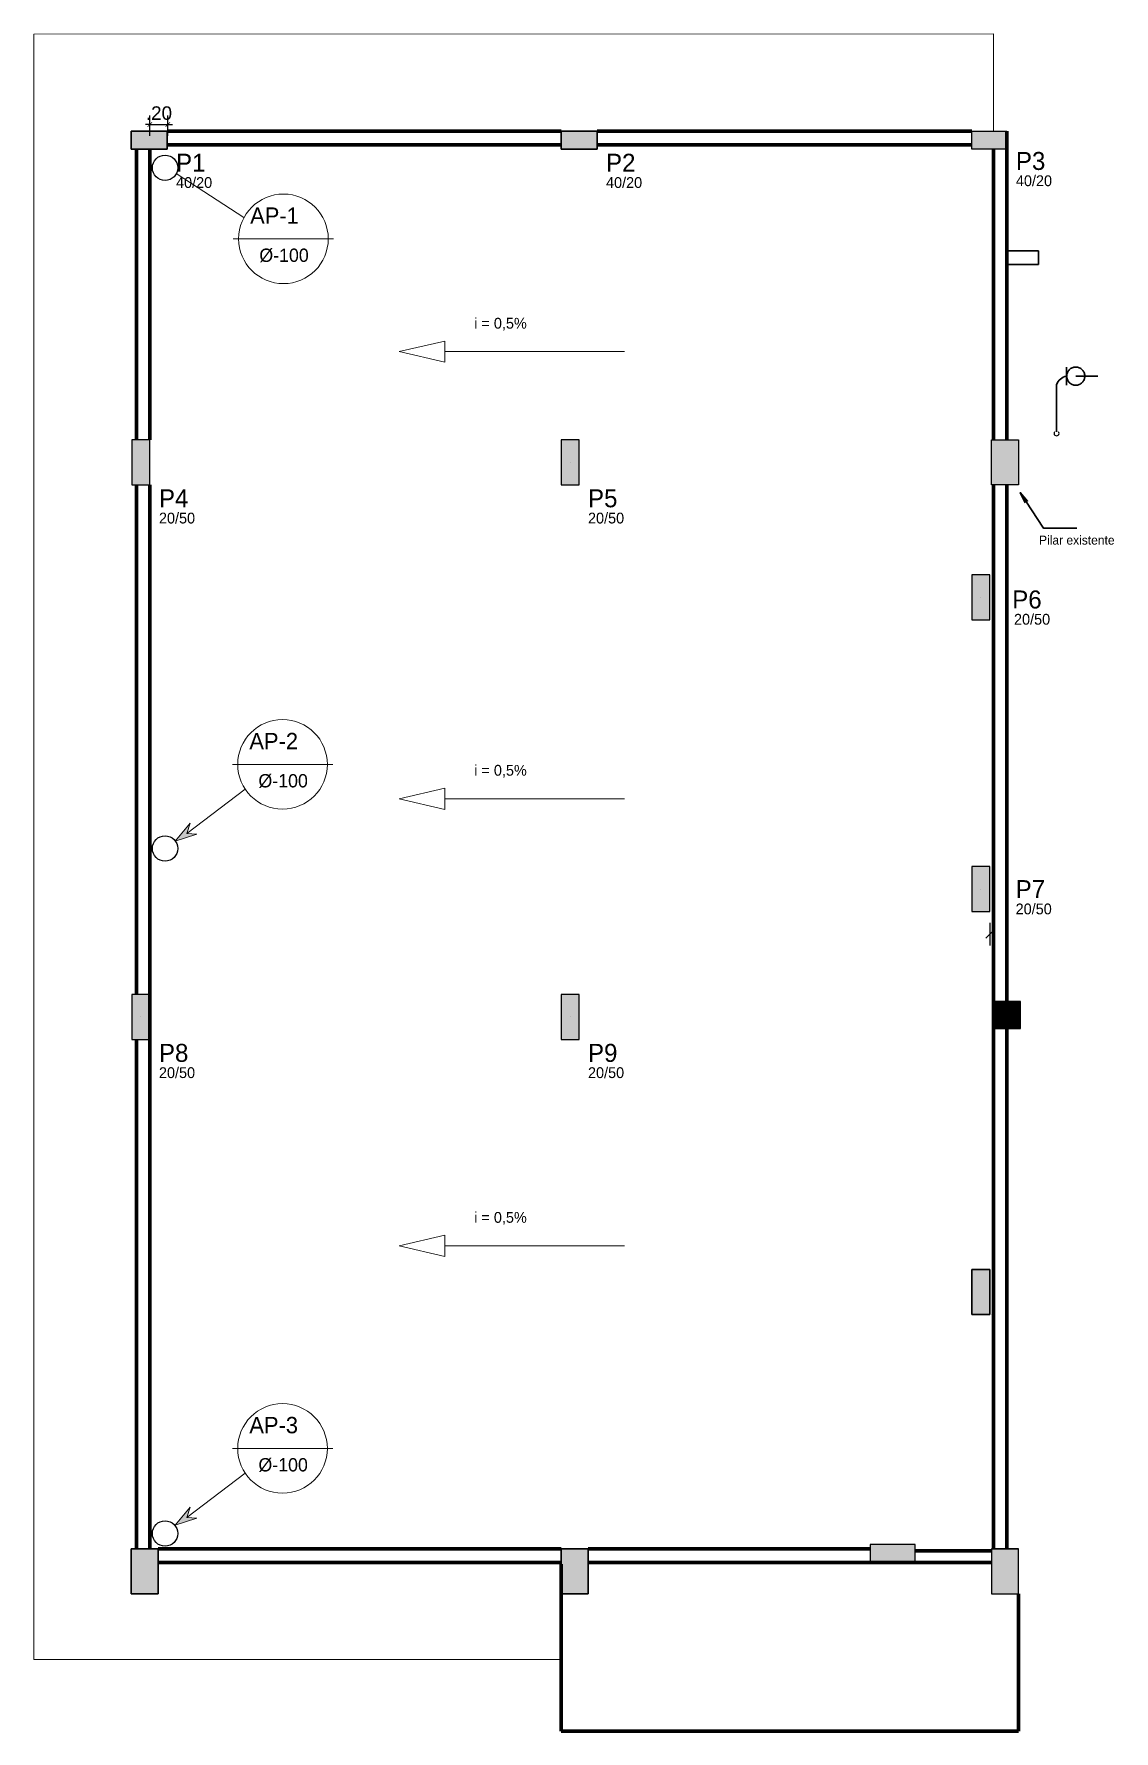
# Model space of a CAD drawing. Header units: metres. Extents: x -15851 to -15710, y 6781 to 6850.
# Drawn here: x -15851.28 to -15839.27, y 6784.51 to 6803.37 of the extents above; entities that cross this region are included whole.
import ezdxf

# ---------------------------------------------------------------- set-up
doc = ezdxf.new("R2010")
doc.units = ezdxf.units.M
doc.linetypes.add('ESTILO_TQS_0001', pattern=[1, 0.7, -0.3])
for name, color, linetype in [('1', 1, 'Continuous'), ('3', 3, 'Continuous'), ('Aguas Pluviais', 160, 'Continuous'), ('pilares', 253, 'Continuous')]:
    doc.layers.add(name, color=color, linetype=linetype)
for name, color, linetype, lineweight in [('1_AGUASPLUV', 150, 'Continuous', 20), ('1_TEXTO_2', 250, 'Continuous', 5), ('cota', 18, 'Continuous', 9), ('linha', 1, 'Continuous', 9), ('Linha 3', 3, 'Continuous', 30), ('linha2', 2, 'Continuous', 20), ('parede', 8, 'Continuous', 80)]:
    doc.layers.add(name, color=color, linetype=linetype, lineweight=lineweight)
doc.styles.add('arial', font='arial.ttf')
doc.dimstyles.new('1-50', dxfattribs={"dimtxt": 0.15, "dimasz": 0.05, "dimexe": 0.1, "dimexo": 0.15, "dimgap": 0.05, "dimtad": 1, "dimzin": 4, "dimdsep": 46, "dimtxsty": 'arial', "dimblk": 'ARCHTICK', "dimcen": 0, "dimdle": 0.08, "dimclrd": 256, "dimclre": 256, "dimclrt": 256, "dimadec": 1, "dimazin": 0, "dimtfac": 1, "dimtix": 1, "dimtmove": 0, "dimatfit": 0, "dimldrblk": 'ARCHTICK', "dimfxl": 1, "dimtolj": 1, "dimarcsym": 0})

msp = doc.modelspace()

# ---------------------------------------------------------------- texts
at = {"layer": '1_TEXTO_2', "linetype": 'Continuous'}
for s, p in [('AP-1', (-15848.878, 6801.262)), ('AP-2', (-15848.887, 6795.421)), ('AP-3', (-15848.887, 6787.817))]:
    msp.add_text(s, height=0.182, dxfattribs=at).set_placement(p)
at = {"layer": '1_TEXTO_2', "linetype": 'Continuous', "ltscale": 0.5}
for p in [(-15848.776, 6800.839), (-15848.786, 6794.997), (-15848.786, 6787.393)]:
    msp.add_text('Ø-100', height=0.1478, dxfattribs=at).set_placement(p)
at = {"layer": '3', "linetype": 'Continuous'}
for s, p in [('40/20', (-15849.702, 6801.661)), ('40/20', (-15844.922, 6801.661)), ('40/20', (-15840.365, 6801.681)), ('i = 0,5%%%', (-15846.387, 6800.097)), ('20/50', (-15849.892, 6797.931)), ('20/50', (-15845.122, 6797.931)), ('20/50', (-15840.386, 6796.806)), ('i = 0,5%%%', (-15846.387, 6795.127)), ('20/50', (-15840.368, 6793.586)), ('20/50', (-15849.892, 6791.766)), ('20/50', (-15845.122, 6791.766)), ('i = 0,5%%%', (-15846.387, 6790.157))]:
    msp.add_text(s, height=0.12, dxfattribs=at).set_placement(p)
at = {"layer": 'Aguas Pluviais', "linetype": 'Continuous'}
for s, p in [('P1', (-15849.702, 6801.841)), ('P2', (-15844.922, 6801.841)), ('P3', (-15840.365, 6801.861)), ('P4', (-15849.892, 6798.111)), ('P5', (-15845.122, 6798.111)), ('P6', (-15840.406, 6796.986)), ('P7', (-15840.368, 6793.766)), ('P8', (-15849.892, 6791.946)), ('P9', (-15845.122, 6791.946))]:
    msp.add_text(s, height=0.2, dxfattribs=at).set_placement(p)
at = {"layer": 'Linha 3', "linetype": 'Continuous'}
msp.add_text('Pilar existente', height=0.1, dxfattribs=at).set_placement((-15840.108, 6797.696))

# ---------------------------------------------------------------- blocks, each defined once
blk = doc.blocks.new('_ArchTick')
at = {"color": 0, "linetype": 'ByBlock', "const_width": 0.15}
blk.add_lwpolyline([(-0.5, -0.5), (0.5, 0.5)], dxfattribs=at)
blk = doc.blocks.new('*D698')
at = {"layer": 'cota', "lineweight": -2, "transparency": 16777216}
for p, q in [((-15849.992, 6802.366), (-15850.042, 6802.366)), ((-15849.992, 6802.241), (-15849.992, 6802.466)), ((-15849.992, 6802.366), (-15849.792, 6802.366)), ((-15849.792, 6802.241), (-15849.792, 6802.466)), ((-15849.792, 6802.366), (-15849.742, 6802.366))]:
    blk.add_line(p, q, dxfattribs=at)
at = {"layer": 'Defpoints', "color": 0, "transparency": 16777216}
for p in [(-15849.792, 6802.366), (-15849.992, 6802.091), (-15849.792, 6802.091)]:
    blk.add_point(p, dxfattribs=at)
at = {"layer": 'cota', "lineweight": -2, "transparency": 16777216, "xscale": 0.05, "yscale": 0.05, "zscale": 0.05}
blk.add_blockref('_ArchTick', (-15849.992, 6802.366), dxfattribs=at)
at = {"layer": 'cota', "lineweight": -2, "transparency": 16777216, "xscale": 0.05, "yscale": 0.05, "zscale": 0.05, "rotation": 180}
blk.add_blockref('_ArchTick', (-15849.792, 6802.366), dxfattribs=at)
at = {"layer": 'cota', "transparency": 16777216, "insert": (-15849.892, 6802.492), "char_height": 0.15, "attachment_point": 5, "style": 'arial'}
blk.add_mtext('\\A1;.20', dxfattribs=at)

# ---------------------------------------------------------------- dimensions: what is measured, and where the dimension line sits
at = {"layer": 'cota'}
dim = msp.add_linear_dim(base=(-15849.792, 6802.366), p1=(-15849.992, 6802.091), p2=(-15849.792, 6802.091), dimstyle='1-50', dxfattribs=at)
dim.commit()
dim.dimension.update_dxf_attribs({"geometry": '*D698', "text_midpoint": (-15849.892, 6802.492)})

# ---------------------------------------------------------------- hatches: boundary and pattern name
at = {"layer": '1_AGUASPLUV', "true_color": 0x000000}
h = msp.add_hatch(color=18, dxfattribs=at)
h.dxf.hatch_style = 1
h.paths.add_polyline_path([(-15849.472, 6794.477), (-15849.581, 6794.486), (-15849.546, 6794.6), (-15849.71, 6794.4)])
h = msp.add_hatch(color=18, dxfattribs=at)
h.dxf.hatch_style = 1
h.paths.add_polyline_path([(-15849.472, 6786.873), (-15849.581, 6786.882), (-15849.546, 6786.997), (-15849.71, 6786.796)])
at = {"layer": 'pilares'}
h = msp.add_hatch(color=256, dxfattribs=at)
h.dxf.hatch_style = 1
h.paths.add_polyline_path([(-15849.902, 6786.531), (-15850.202, 6786.531), (-15850.202, 6786.031), (-15849.902, 6786.031)])
h.paths.add_polyline_path([(-15845.122, 6786.531), (-15845.422, 6786.531), (-15845.422, 6786.031), (-15845.122, 6786.031)])
h.paths.add_polyline_path([(-15849.992, 6798.861), (-15850.192, 6798.861), (-15850.192, 6798.361), (-15849.992, 6798.361)])
h.paths.add_polyline_path([(-15849.802, 6802.291), (-15850.202, 6802.291), (-15850.202, 6802.091), (-15849.802, 6802.091)])
h = msp.add_hatch(color=256, dxfattribs=at)
h.dxf.hatch_style = 1
h.paths.add_polyline_path([(-15845.022, 6802.291), (-15845.422, 6802.291), (-15845.422, 6802.091), (-15845.022, 6802.091)])
h = msp.add_hatch(color=256, dxfattribs=at)
h.dxf.hatch_style = 1
h.paths.add_polyline_path([(-15840.465, 6802.091), (-15840.465, 6802.291), (-15840.855, 6802.291), (-15840.855, 6802.091)])
at = {"layer": 'pilares', "linetype": 'Continuous'}
h = msp.add_hatch(color=256, dxfattribs=at)
h.dxf.hatch_style = 1
h.paths.add_polyline_path([(-15840.335, 6798.861), (-15840.635, 6798.861), (-15840.635, 6798.361), (-15840.335, 6798.361)])
at = {"layer": 'pilares'}
h = msp.add_hatch(color=256, dxfattribs=at)
h.dxf.hatch_style = 1
h.paths.add_polyline_path([(-15840.655, 6789.636), (-15840.855, 6789.636), (-15840.855, 6789.136), (-15840.655, 6789.136)])
h = msp.add_hatch(color=256, dxfattribs=at)
h.dxf.hatch_style = 1
h.paths.add_polyline_path([(-15841.485, 6786.581), (-15841.985, 6786.581), (-15841.985, 6786.381), (-15841.485, 6786.381)])
at = {"layer": 'pilares', "linetype": 'Continuous'}
h = msp.add_hatch(color=256, dxfattribs=at)
h.dxf.hatch_style = 1
h.paths.add_polyline_path([(-15840.335, 6786.531), (-15840.635, 6786.531), (-15840.635, 6786.031), (-15840.335, 6786.031)])

# ---------------------------------------------------------------- linework, layer by layer
at = {"layer": '1', "linetype": 'Continuous'}
for p, q in [((-15840.655, 6796.91), (-15840.655, 6796.91)), ((-15840.755, 6793.866), (-15840.755, 6793.866)), ((-15840.755, 6793.866), (-15840.755, 6793.866)), ((-15840.755, 6793.866), (-15840.755, 6793.866)), ((-15840.655, 6793.616), (-15840.655, 6793.616)), ((-15840.655, 6793.491), (-15840.655, 6793.241)), ((-15840.7, 6793.322), (-15840.611, 6793.41)), ((-15845.322, 6792.446), (-15845.322, 6792.446)), ((-15840.635, 6789.136), (-15840.635, 6789.136)), ((-15850.202, 6786.531), (-15849.902, 6786.531))]:
    msp.add_line(p, q, dxfattribs=at)
msp.add_lwpolyline([(-15845.422, 6802.291), (-15845.022, 6802.291), (-15845.022, 6802.091), (-15845.422, 6802.091), (-15845.422, 6802.291)], dxfattribs=at)
msp.add_solid([(-15845.422, 6802.091), (-15845.422, 6802.291), (-15845.422, 6802.091)], dxfattribs=at)
at = {"layer": '1_TEXTO_2'}
for p, q in [((-15849.688, 6801.813), (-15848.947, 6801.332)), ((-15849.067, 6801.095), (-15847.95, 6801.095)), ((-15849.076, 6795.253), (-15847.959, 6795.253)), ((-15849.581, 6794.486), (-15848.934, 6794.979)), ((-15849.71, 6794.4), (-15849.546, 6794.6)), ((-15849.546, 6794.6), (-15849.581, 6794.486)), ((-15849.472, 6794.477), (-15849.71, 6794.4)), ((-15849.581, 6794.486), (-15849.472, 6794.477)), ((-15849.076, 6787.649), (-15847.959, 6787.649)), ((-15849.581, 6786.882), (-15848.934, 6787.375)), ((-15849.71, 6786.796), (-15849.546, 6786.997)), ((-15849.472, 6786.873), (-15849.71, 6786.796)), ((-15849.546, 6786.997), (-15849.581, 6786.882)), ((-15849.581, 6786.882), (-15849.472, 6786.873))]:
    msp.add_line(p, q, dxfattribs=at)
for centre in [(-15848.508, 6801.095), (-15848.518, 6795.253), (-15848.518, 6787.649)]:
    msp.add_circle(centre, 0.498, dxfattribs=at)
at = {"layer": 'Aguas Pluviais', "linetype": 'Continuous'}
msp.add_lwpolyline([(-15845.422, 6802.091), (-15845.022, 6802.091), (-15845.022, 6802.291), (-15845.422, 6802.291), (-15845.422, 6802.091)], dxfattribs=at)
at = {"layer": 'Aguas Pluviais'}
for centre in [(-15849.824, 6801.885), (-15849.824, 6794.318), (-15849.824, 6786.703)]:
    msp.add_circle(centre, 0.141, dxfattribs=at)
at = {"layer": 'linha'}
for p, q in [((-15847.22, 6799.841), (-15846.712, 6799.959)), ((-15846.712, 6799.959), (-15846.712, 6799.841)), ((-15847.22, 6799.841), (-15846.712, 6799.723)), ((-15844.716, 6799.841), (-15846.712, 6799.841)), ((-15846.712, 6799.723), (-15846.712, 6799.841)), ((-15847.22, 6794.871), (-15846.712, 6794.989)), ((-15846.712, 6794.989), (-15846.712, 6794.871)), ((-15847.22, 6794.871), (-15846.712, 6794.753)), ((-15844.716, 6794.871), (-15846.712, 6794.871)), ((-15846.712, 6794.753), (-15846.712, 6794.871)), ((-15847.22, 6789.9), (-15846.712, 6790.018)), ((-15847.22, 6789.9), (-15846.712, 6789.783)), ((-15846.712, 6790.018), (-15846.712, 6789.9)), ((-15844.716, 6789.9), (-15846.712, 6789.9)), ((-15846.712, 6789.783), (-15846.712, 6789.9))]:
    msp.add_line(p, q, dxfattribs=at)
at = {"layer": 'Linha 3', "linetype": 'ESTILO_TQS_0001'}
for p, q in [((-15839.801, 6799.468), (-15839.801, 6799.67)), ((-15839.913, 6799.473), (-15839.913, 6798.95))]:
    msp.add_line(p, q, dxfattribs=at)
at = {"layer": 'Linha 3', "linetype": 'Continuous'}
for p, q in [((-15839.454, 6799.569), (-15839.7, 6799.569)), ((-15840.615, 6787.564), (-15840.615, 6798.361))]:
    msp.add_line(p, q, dxfattribs=at)
for points in [[(-15840.465, 6800.511), (-15840.465, 6800.511), (-15840.465, 6800.811), (-15840.115, 6800.811), (-15840.115, 6800.961), (-15840.465, 6800.961)], [(-15839.687, 6797.879), (-15840.06, 6797.879), (-15840.316, 6798.275), (-15840.235, 6798.18), (-15840.316, 6798.275), (-15840.262, 6798.162)]]:
    msp.add_lwpolyline(points, dxfattribs=at)
at = {"layer": 'Linha 3', "linetype": 'ESTILO_TQS_0001'}
msp.add_circle((-15839.7, 6799.569), 0.101, dxfattribs=at)
at = {"layer": 'Linha 3', "linetype": 'Continuous'}
msp.add_arc((-15839.773, 6799.423), 0.149, 101.0431, 160.2189, dxfattribs=at)
at = {"layer": 'linha2'}
for p, q in [((-15851.282, 6803.371), (-15840.615, 6803.373)), ((-15851.282, 6802.291), (-15851.282, 6803.371)), ((-15840.615, 6802.291), (-15840.615, 6803.373)), ((-15851.282, 6785.301), (-15851.282, 6802.291)), ((-15850.202, 6785.301), (-15851.282, 6785.301)), ((-15845.422, 6785.301), (-15850.202, 6785.301))]:
    msp.add_line(p, q, dxfattribs=at)
at = {"layer": 'parede'}
for p, q in [((-15845.422, 6802.291), (-15849.802, 6802.291)), ((-15845.422, 6802.141), (-15849.802, 6802.141)), ((-15840.855, 6802.291), (-15845.022, 6802.291)), ((-15840.855, 6802.141), (-15845.022, 6802.141)), ((-15840.465, 6798.861), (-15840.465, 6802.291)), ((-15850.142, 6798.861), (-15850.142, 6802.091)), ((-15849.992, 6798.861), (-15849.992, 6802.091)), ((-15840.615, 6798.861), (-15840.615, 6802.091)), ((-15850.142, 6792.696), (-15850.142, 6798.361)), ((-15849.992, 6786.531), (-15849.992, 6798.361)), ((-15850.142, 6786.531), (-15850.142, 6792.196)), ((-15845.422, 6786.531), (-15849.902, 6786.531)), ((-15841.985, 6786.531), (-15845.122, 6786.531)), ((-15849.902, 6786.381), (-15845.422, 6786.381)), ((-15845.422, 6784.507), (-15845.422, 6786.361)), ((-15845.122, 6786.381), (-15840.635, 6786.381)), ((-15840.335, 6784.507), (-15840.335, 6786.031)), ((-15845.422, 6784.507), (-15840.335, 6784.507))]:
    msp.add_line(p, q, dxfattribs=at)
at = {"layer": 'parede', "linetype": 'Continuous'}
for p, q in [((-15840.615, 6786.531), (-15840.615, 6798.361)), ((-15840.465, 6786.531), (-15840.465, 6798.361))]:
    msp.add_line(p, q, dxfattribs=at)
at = {"layer": 'parede'}
msp.add_lwpolyline([(-15840.642, 6786.511), (-15841.485, 6786.511)], dxfattribs=at)
at = {"layer": 'pilares'}
for p, q in [((-15845.322, 6798.611), (-15845.322, 6798.611)), ((-15845.322, 6798.611), (-15845.322, 6798.611)), ((-15845.322, 6798.611), (-15845.322, 6798.611)), ((-15840.755, 6797.111), (-15840.755, 6797.111)), ((-15840.755, 6797.111), (-15840.755, 6797.111)), ((-15840.755, 6797.111), (-15840.755, 6797.111)), ((-15840.755, 6797.111), (-15840.755, 6797.111)), ((-15840.855, 6793.616), (-15840.855, 6793.616)), ((-15850.092, 6792.446), (-15850.092, 6792.446)), ((-15850.092, 6792.446), (-15850.092, 6792.446)), ((-15850.092, 6792.446), (-15850.092, 6792.446))]:
    msp.add_line(p, q, dxfattribs=at)
at = {"layer": 'pilares', "linetype": 'Continuous'}
for p, q in [((-15840.615, 6792.316), (-15840.315, 6792.616)), ((-15840.615, 6792.323), (-15840.322, 6792.616)), ((-15840.615, 6792.33), (-15840.329, 6792.616)), ((-15840.615, 6792.337), (-15840.336, 6792.616)), ((-15840.615, 6792.344), (-15840.343, 6792.616)), ((-15840.615, 6792.351), (-15840.35, 6792.616)), ((-15840.615, 6792.358), (-15840.357, 6792.616)), ((-15840.615, 6792.365), (-15840.364, 6792.616)), ((-15840.615, 6792.372), (-15840.371, 6792.616)), ((-15840.615, 6792.38), (-15840.378, 6792.616)), ((-15840.615, 6792.387), (-15840.385, 6792.616)), ((-15840.615, 6792.394), (-15840.393, 6792.616)), ((-15840.615, 6792.401), (-15840.4, 6792.616)), ((-15840.615, 6792.408), (-15840.407, 6792.616)), ((-15840.615, 6792.415), (-15840.414, 6792.616)), ((-15840.615, 6792.422), (-15840.421, 6792.616)), ((-15840.615, 6792.429), (-15840.428, 6792.616)), ((-15840.615, 6792.436), (-15840.435, 6792.616)), ((-15840.615, 6792.443), (-15840.442, 6792.616)), ((-15840.615, 6792.45), (-15840.449, 6792.616)), ((-15840.615, 6792.457), (-15840.456, 6792.616)), ((-15840.615, 6792.464), (-15840.463, 6792.616)), ((-15840.615, 6792.471), (-15840.47, 6792.616)), ((-15840.615, 6792.479), (-15840.477, 6792.616)), ((-15840.615, 6792.486), (-15840.484, 6792.616)), ((-15840.615, 6792.493), (-15840.492, 6792.616)), ((-15840.615, 6792.5), (-15840.499, 6792.616)), ((-15840.615, 6792.507), (-15840.506, 6792.616)), ((-15840.615, 6792.514), (-15840.513, 6792.616)), ((-15840.615, 6792.521), (-15840.52, 6792.616)), ((-15840.615, 6792.528), (-15840.527, 6792.616)), ((-15840.615, 6792.535), (-15840.534, 6792.616)), ((-15840.615, 6792.542), (-15840.541, 6792.616)), ((-15840.615, 6792.549), (-15840.548, 6792.616)), ((-15840.615, 6792.556), (-15840.555, 6792.616)), ((-15840.615, 6792.563), (-15840.562, 6792.616)), ((-15840.615, 6792.57), (-15840.569, 6792.616)), ((-15840.615, 6792.578), (-15840.576, 6792.616)), ((-15840.615, 6792.585), (-15840.583, 6792.616)), ((-15840.615, 6792.592), (-15840.591, 6792.616)), ((-15840.615, 6792.599), (-15840.598, 6792.616)), ((-15840.615, 6792.606), (-15840.605, 6792.616)), ((-15840.615, 6792.613), (-15840.612, 6792.616)), ((-15840.608, 6792.316), (-15840.315, 6792.609)), ((-15840.601, 6792.316), (-15840.315, 6792.602)), ((-15840.594, 6792.316), (-15840.315, 6792.595)), ((-15840.586, 6792.316), (-15840.315, 6792.588)), ((-15840.579, 6792.316), (-15840.315, 6792.581)), ((-15840.572, 6792.316), (-15840.315, 6792.573)), ((-15840.565, 6792.316), (-15840.315, 6792.566)), ((-15840.558, 6792.316), (-15840.315, 6792.559)), ((-15840.551, 6792.316), (-15840.315, 6792.552)), ((-15840.544, 6792.316), (-15840.315, 6792.545)), ((-15840.537, 6792.316), (-15840.315, 6792.538)), ((-15840.53, 6792.316), (-15840.315, 6792.531)), ((-15840.523, 6792.316), (-15840.315, 6792.524)), ((-15840.315, 6792.616), (-15840.315, 6792.616)), ((-15840.572, 6792.466), (-15840.572, 6792.466)), ((-15840.572, 6792.466), (-15840.572, 6792.466)), ((-15840.516, 6792.316), (-15840.315, 6792.517)), ((-15840.509, 6792.316), (-15840.315, 6792.51)), ((-15840.502, 6792.316), (-15840.315, 6792.503)), ((-15840.495, 6792.316), (-15840.315, 6792.496)), ((-15840.487, 6792.316), (-15840.315, 6792.489)), ((-15840.48, 6792.316), (-15840.315, 6792.482)), ((-15840.473, 6792.316), (-15840.315, 6792.474)), ((-15840.466, 6792.316), (-15840.315, 6792.467)), ((-15840.459, 6792.316), (-15840.315, 6792.46)), ((-15840.452, 6792.316), (-15840.315, 6792.453)), ((-15840.445, 6792.316), (-15840.315, 6792.446)), ((-15840.438, 6792.316), (-15840.315, 6792.439)), ((-15840.431, 6792.316), (-15840.315, 6792.432)), ((-15840.424, 6792.316), (-15840.315, 6792.425)), ((-15840.417, 6792.316), (-15840.315, 6792.418)), ((-15840.41, 6792.316), (-15840.315, 6792.411)), ((-15840.403, 6792.316), (-15840.315, 6792.404)), ((-15840.396, 6792.316), (-15840.315, 6792.397)), ((-15840.388, 6792.316), (-15840.315, 6792.39)), ((-15840.381, 6792.316), (-15840.315, 6792.383)), ((-15840.374, 6792.316), (-15840.315, 6792.375)), ((-15840.367, 6792.316), (-15840.315, 6792.368)), ((-15840.36, 6792.316), (-15840.315, 6792.361)), ((-15840.353, 6792.316), (-15840.315, 6792.354)), ((-15840.346, 6792.316), (-15840.315, 6792.347)), ((-15840.339, 6792.316), (-15840.315, 6792.34)), ((-15840.332, 6792.316), (-15840.315, 6792.333)), ((-15840.615, 6792.316), (-15840.615, 6792.316)), ((-15840.325, 6792.316), (-15840.315, 6792.326)), ((-15840.318, 6792.316), (-15840.315, 6792.319)), ((-15840.315, 6792.316), (-15840.315, 6792.316)), ((-15840.315, 6792.316), (-15840.315, 6792.316)), ((-15840.615, 6786.531), (-15840.615, 6786.764)), ((-15840.635, 6786.531), (-15840.335, 6786.531)), ((-15840.635, 6786.041), (-15840.635, 6786.041)), ((-15840.635, 6786.031), (-15840.635, 6786.031))]:
    msp.add_line(p, q, dxfattribs=at)
at = {"layer": 'pilares'}
for points in [[(-15850.202, 6802.291), (-15849.802, 6802.291), (-15849.802, 6802.091), (-15850.202, 6802.091), (-15850.202, 6802.291)], [(-15850.202, 6802.091), (-15849.802, 6802.091), (-15849.802, 6802.291), (-15850.202, 6802.291), (-15850.202, 6802.091)], [(-15850.192, 6798.361), (-15849.992, 6798.361), (-15849.992, 6798.861), (-15850.192, 6798.861), (-15850.192, 6798.361)], [(-15845.422, 6798.361), (-15845.222, 6798.361), (-15845.222, 6798.861), (-15845.422, 6798.861), (-15845.422, 6798.361)], [(-15840.855, 6796.861), (-15840.655, 6796.861), (-15840.655, 6797.361), (-15840.855, 6797.361), (-15840.855, 6796.861)], [(-15840.855, 6793.616), (-15840.655, 6793.616), (-15840.655, 6794.116), (-15840.855, 6794.116), (-15840.855, 6793.616)], [(-15850.192, 6792.196), (-15849.992, 6792.196), (-15849.992, 6792.696), (-15850.192, 6792.696), (-15850.192, 6792.196)], [(-15845.422, 6792.196), (-15845.222, 6792.196), (-15845.222, 6792.696), (-15845.422, 6792.696), (-15845.422, 6792.196)], [(-15840.855, 6789.136), (-15840.655, 6789.136), (-15840.655, 6789.636), (-15840.855, 6789.636), (-15840.855, 6789.136)], [(-15850.202, 6786.031), (-15849.902, 6786.031), (-15849.902, 6786.531), (-15850.202, 6786.531), (-15850.202, 6786.031)], [(-15845.422, 6786.031), (-15845.122, 6786.031), (-15845.122, 6786.531), (-15845.422, 6786.531), (-15845.422, 6786.031)]]:
    msp.add_lwpolyline(points, dxfattribs=at)
for points in [[(-15850.202, 6802.291), (-15849.802, 6802.291), (-15849.802, 6802.091), (-15850.202, 6802.091)], [(-15845.422, 6802.291), (-15845.022, 6802.291), (-15845.022, 6802.091), (-15845.422, 6802.091)], [(-15840.855, 6802.291), (-15840.465, 6802.291), (-15840.465, 6802.091), (-15840.855, 6802.091)], [(-15840.855, 6789.636), (-15840.655, 6789.636), (-15840.655, 6789.136), (-15840.855, 6789.136)], [(-15850.202, 6786.531), (-15849.902, 6786.531), (-15849.902, 6786.031), (-15850.202, 6786.031)], [(-15845.422, 6786.531), (-15845.122, 6786.531), (-15845.122, 6786.031), (-15845.422, 6786.031)], [(-15841.985, 6786.381), (-15841.485, 6786.381), (-15841.485, 6786.581), (-15841.985, 6786.581)]]:
    msp.add_lwpolyline(points, close=True, dxfattribs=at)
at = {"layer": 'pilares', "linetype": 'Continuous'}
for points in [[(-15840.635, 6798.861), (-15840.335, 6798.861), (-15840.335, 6798.361), (-15840.635, 6798.361), (-15840.635, 6798.861)], [(-15840.635, 6798.861), (-15840.335, 6798.861), (-15840.335, 6798.361), (-15840.635, 6798.361), (-15840.635, 6798.861)], [(-15840.615, 6792.316), (-15840.315, 6792.316), (-15840.315, 6792.616), (-15840.615, 6792.616), (-15840.615, 6792.316)], [(-15840.635, 6786.031), (-15840.335, 6786.031), (-15840.335, 6786.531), (-15840.635, 6786.531), (-15840.635, 6786.031)]]:
    msp.add_lwpolyline(points, dxfattribs=at)
msp.add_lwpolyline([(-15840.635, 6798.861), (-15840.335, 6798.861), (-15840.335, 6798.361), (-15840.635, 6798.361)], close=True, dxfattribs=at)
msp.add_arc((-15839.913, 6798.934), 0.0278, 143.993, 36.007, dxfattribs=at)
at = {"layer": 'pilares'}
for points in [[(-15850.202, 6802.091), (-15850.202, 6802.291), (-15850.202, 6802.091)], [(-15850.192, 6798.861), (-15850.192, 6798.361), (-15850.192, 6798.861)], [(-15850.192, 6798.361), (-15850.192, 6798.861), (-15850.192, 6798.361)], [(-15845.422, 6798.361), (-15845.222, 6798.361), (-15845.222, 6798.861)], [(-15845.422, 6798.361), (-15845.222, 6798.861), (-15845.422, 6798.861)], [(-15845.422, 6798.361), (-15845.422, 6798.861), (-15845.422, 6798.361)], [(-15840.855, 6796.861), (-15840.655, 6796.861), (-15840.655, 6797.361)], [(-15840.855, 6796.861), (-15840.655, 6797.361), (-15840.855, 6797.361)], [(-15840.855, 6796.861), (-15840.855, 6797.361), (-15840.855, 6796.861)], [(-15840.855, 6793.616), (-15840.655, 6793.616), (-15840.655, 6794.116)], [(-15840.855, 6793.616), (-15840.655, 6794.116), (-15840.855, 6794.116)], [(-15840.855, 6793.616), (-15840.855, 6794.116), (-15840.855, 6793.616)], [(-15850.192, 6792.196), (-15849.992, 6792.196), (-15849.992, 6792.696)], [(-15850.192, 6792.196), (-15849.992, 6792.696), (-15850.192, 6792.696)], [(-15850.192, 6792.196), (-15850.192, 6792.696), (-15850.192, 6792.196)], [(-15845.422, 6792.196), (-15845.222, 6792.196), (-15845.222, 6792.696)], [(-15845.422, 6792.196), (-15845.222, 6792.696), (-15845.422, 6792.696)], [(-15845.422, 6792.196), (-15845.422, 6792.696), (-15845.422, 6792.196)], [(-15845.422, 6786.031), (-15845.422, 6786.531), (-15845.422, 6786.031)]]:
    msp.add_solid(points, dxfattribs=at)

msp.set_redraw_order([(e.dxf.handle, doc.entitydb.next_handle()) for e in msp.query("TEXT MTEXT ATTDEF DIMENSION ARC_DIMENSION")])  # texts and dimensions are drawn at this point

doc.saveas('drawing.dxf')
